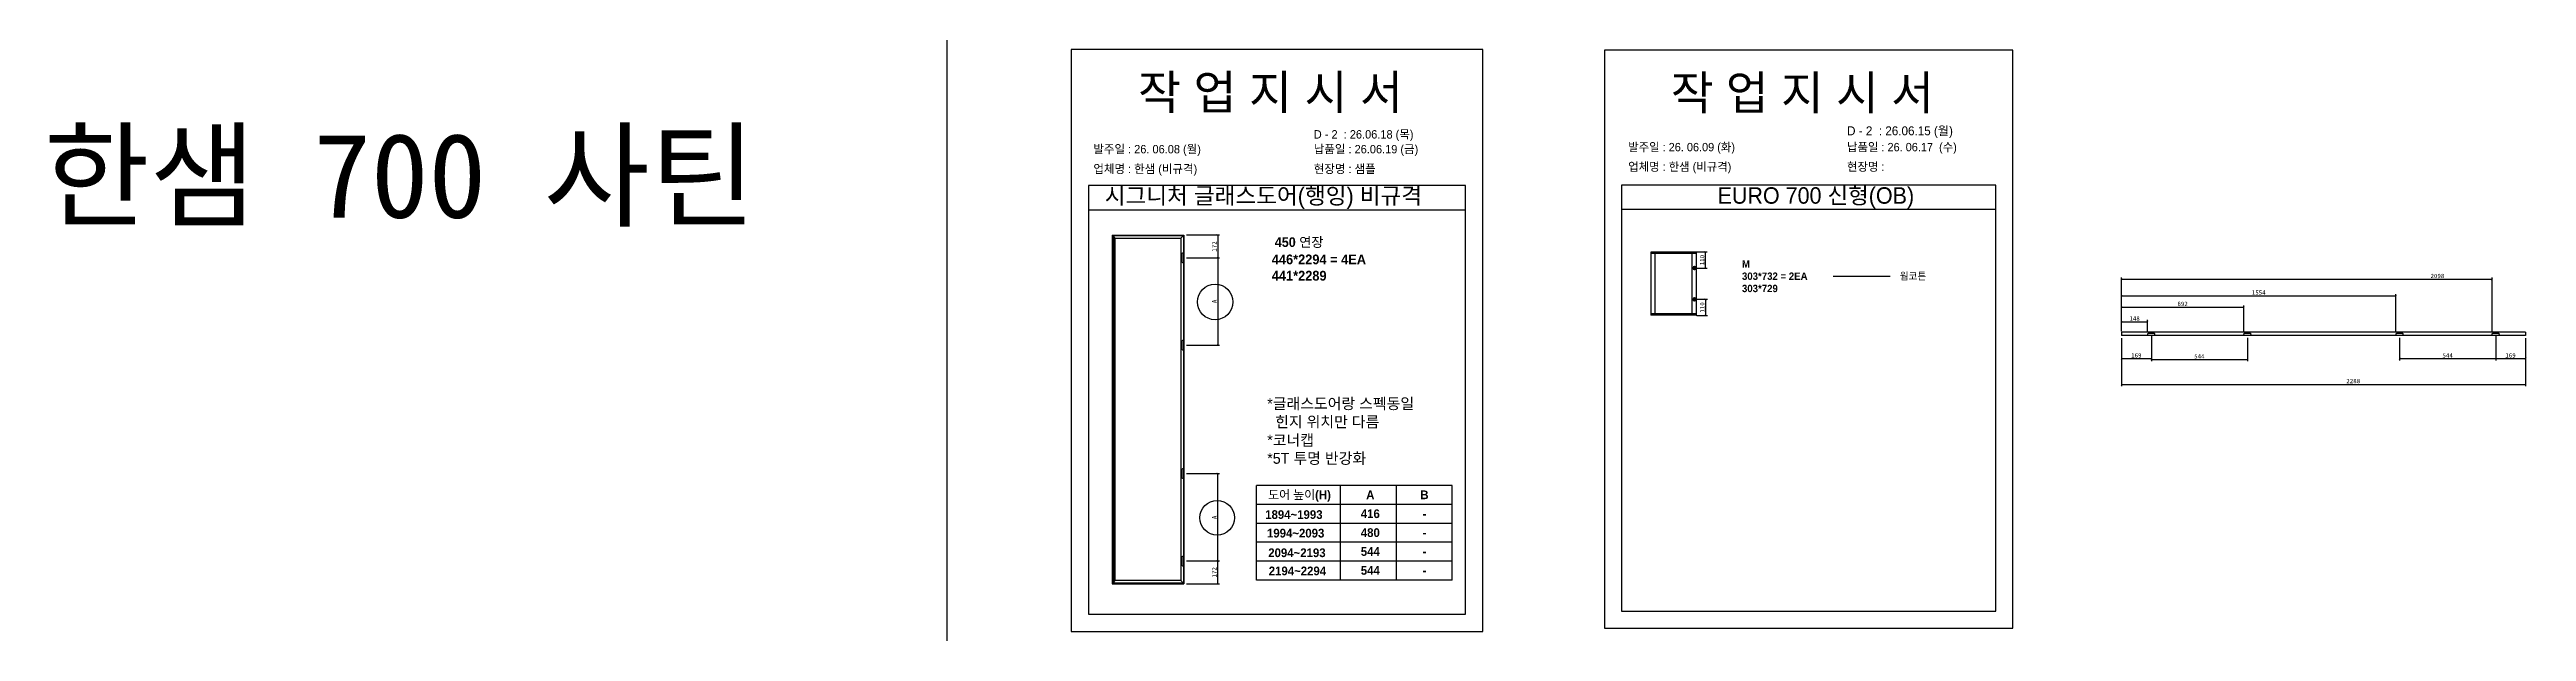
# Model space of a CAD drawing. Header units: millimetres. Extents: x -44117 to 256353, y -2095463 to 65325.
# Drawn here: x 105217 to 119243, y -1000488 to -997193 of the extents above; entities that cross this region are included whole.
import ezdxf
from ezdxf.enums import TextEntityAlignment as Align

# ---------------------------------------------------------------- set-up
doc = ezdxf.new("R2010")
doc.units = ezdxf.units.MM
doc.header["$LTSCALE"] = 10
doc.layers.add('Layer1', color=7, linetype='Continuous', lineweight=70)
doc.layers.add('TEXT', color=3, linetype='Continuous')
doc.styles.add('MtX_Gulim', font='')
doc.styles.add('MtX_굴림_1', font='')
doc.styles.get('MtX_Gulim').set_extended_font_data('Gulim', bold=True)
doc.styles.get('MtX_굴림_1').set_extended_font_data('굴림', bold=True)
doc.dimstyles.new('ISO-25', dxfattribs={"dimtxt": 2.5, "dimasz": 2.5, "dimexe": 1, "dimexo": 1, "dimtad": 1, "dimtxsty": 'Standard', "dimblk": 'ARCHTICK', "dimcen": 2.5, "dimadec": 0, "dimazin": 0, "dimtfac": 1, "dimtmove": 0, "dimatfit": 3, "dimfxl": 0, "dimarcsym": 0})

msp = doc.modelspace()

# ---------------------------------------------------------------- texts
at = {"linetype": 'Continuous', "style": 'MtX_Gulim'}
msp.add_text('450 연장', height=54.462097, dxfattribs=at).set_placement((112154.88597, -998310.75323))
at = {"style": 'MtX_굴림_1'}
for s, height, p in [('도어 높이(H)', 49.342521, (112295.30289, -999738.92548)), ('A', 49.34252, (112696.02266, -999738.92548)), ('B', 49.34252, (113002.78366, -999738.92548)), ('-', 49.34252, (113002.78366, -999845.9324)), ('-', 49.34252, (113002.78366, -999952.93931)), ('-', 49.34252, (113002.78366, -1000059.94623)), ('-', 49.34252, (113002.78366, -1000166.95314))]:
    msp.add_text(s, height=height, dxfattribs=at).set_placement(p, align=Align.CENTER)
at = {"color": 1, "style": 'MtX_굴림_1'}
for s, p in [('416', (112696.02266, -999845.9324)), ('480', (112696.02266, -999952.93931)), ('544', (112696.02266, -1000059.94623)), ('544', (112696.02266, -1000166.95314))]:
    msp.add_text(s, height=49.342521, dxfattribs=at).set_placement(p, align=Align.CENTER)
at = {"attachment_point": 1}
for s, width, gutter_width, heights, insert, char_height in [('{\\fGulim|b0|i0|c129|p50;작 업 지 시 서}', 4586.6509344, 17.33523, [-216.12941], (111380.84829, -997337.36404), 194.1545318), ('{\\fGulim|b0|i0|c129|p50;작 업 지 시 서}', 4553.9528048, 17.21164, [-214.58863], (114397.66492, -997340.71114), 192.7704086), ('{\\f굴림|b0|i0|c129|p50;한샘} 700 {\\f굴림|b0|i0|c129|p50;사틴}', 5072.1082947, 2395.6482, [-533.35869], (105182.75576, -997666.0604), 479.1296392), ('{\\f굴림|b0|i0|c129|p50;한샘} 700 {\\f굴림|b0|i0|c129|p50;사틴}', 5072.1082947, 2395.6482, [-533.35869], (105182.75576, -997666.0604), 479.1296392), ('{\\f굴림|b0|i0|c129|p50;한샘} 700 {\\f굴림|b0|i0|c129|p50;사틴}', 5072.1082947, 2395.6482, [-533.35869], (105182.75576, -997666.0604), 479.1296392), ('{\\f굴림|b0|i0|c129|p50;한샘} 700 {\\f굴림|b0|i0|c129|p50;사틴}', 5072.1082947, 2395.6482, [-533.35869], (105182.75576, -997666.0604), 479.1296392), ('{\\f굴림|b0|i0|c129|p50;한샘} 700 {\\f굴림|b0|i0|c129|p50;사틴}', 5072.1082947, 2395.6482, [-533.35869], (105182.75576, -997666.0604), 479.1296392), ('{\\fGulim|b0|i0|c129|p50;\\C1;D - 2  : 26.06.18 (목)}', 4586.6509344, 17.33523, [48.66377], (112375.9506, -997649.34402), 47.5678603), ('\\pt11;{\\fGulim|b0|i0|c129|p50;발주일 : 26. 06.08 (월)}', 4586.6509344, 17.33523, [47.85094], (111127.84486, -997733.19883), 47.5678603), ('{\\fGulim|b0|i0|c129|p50;납품일 : 26.06.19 (금)}', 4586.6509344, 17.33523, [48.66377], (112375.9506, -997733.19883), 47.5678603), ('{\\fGulim|b0|i0|c129|p50;업체명 : 한샘 (비규격)}', 4553.9528048, 17.21164, [49.72484], (114156.41364, -997832.79423), 47.2287501), ('\\pt11;{\\fGulim|b0|i0|c129|p50;발주일 : 26. 06.09 (화)}', 4553.9528048, 17.21164, [47.50981], (114156.41364, -997721.7362), 47.2287501), ('{\\fGulim|b0|i0|c129|p50;현장명 :  }', 4553.9528048, 17.21164, [52.69999], (115395.62166, -997832.79423), 47.2287501), ('{\\fGulim|b0|i0|c129|p50;납품일 : 26. 06.17  (수)}', 4553.9528048, 17.21164, [48.31684], (115395.62166, -997721.7362), 47.2287501), ('{\\fGulim|b0|i0|c129|p50;업체명 : 한샘 (비규격)}', 4586.6509344, 17.33523, [50.08187], (111127.84486, -997845.05428), 47.5678603), ('{\\fGulim|b0|i0|c129|p50;시그니처 글래스도어\\C1;(행잉)\\C256; 비규격}', 2214.8470045, 8.371, [-117.97431], (111192.2218, -997973.6215), 93.7552452), ('{\\fGulim|b0|i0|c129|p50;현장명 : 샘플}', 4586.6509344, 17.33523, [-53.07838], (112375.9506, -997845.05428), 47.5678603), ('{\\fGulim|b0|i0|c129|p50;EURO 700 신형(OB)}', 2199.0574109, 8.31133, [-117.13327], (114662.37067, -997972.72804), 93.0868662), ('{\\f굴림|b1|i0|c129|p50;446*2294 = 4EA\\P\\C1;441*2289}', 16742.7660593, 215.32681, [-149.3372], (112138.14365, -998353.51837), 55.36975), ('{\\f굴림|b1|i0|c129|p50;M\\P303*732 = 2EA\\P\\C1;303*729}', 12604.7778903, 162.10861, [-181.90351], (114800.62642, -998385.9403), 41.6850715), ('{\\f굴림|b1|i0|c129|p50;웜코튼}', 12072.7918459, 155.2668, [-43.09446], (115693.99648, -998455.91124), 39.9257485), ('{\\fGulim|b0|i0|c129|p50;*글래스도어랑 스펙동일\\P  힌지 위치만 다름\\P*코너캡\\P*5T 투명 반강화}', 1464.2001264, 5.53394, [-387.56133], (112112.22253, -999166.70357), 61.9801014)]:
    msp.add_mtext_dynamic_manual_height_columns(s, width=width, gutter_width=gutter_width, heights=heights, dxfattribs=dict(at, insert=insert, char_height=char_height))
at = {"color": 1, "insert": (115395.88749, -997627.85204), "char_height": 50.4900421, "attachment_point": 1}
msp.add_mtext_dynamic_manual_height_columns('{\\fGulim|b0|i0|c129|p50;D - 2  : 26.06.15 (월)}', width=4868.417403, gutter_width=18.40016, heights=[51.65327], dxfattribs=at)
at = {"layer": 'TEXT', "color": 1, "linetype": 'Continuous', "style": 'MtX_굴림_1'}
for s, p in [('1894~1993', (112100.89283, -999850.77958)), ('1994~2093', (112110.92373, -999955.94116)), ('2094~2193', (112118.12007, -1000067.03328)), ('2194~2294', (112120.9583, -1000169.88968))]:
    msp.add_text(s, height=49.327186, dxfattribs=at).set_placement(p)

# ---------------------------------------------------------------- blocks, each defined once
blk = doc.blocks.new('_ArchTick')
at = {"color": 0, "linetype": 'ByBlock', "const_width": 0.15}
blk.add_lwpolyline([(-0.5, -0.5), (0.5, 0.5)], dxfattribs=at)
blk = doc.blocks.new('*D6802')
at = {"color": 0, "lineweight": -2}
for p, q in [((111656, -998372), (111842, -998372)), ((111832, -998372), (111832, -998867)), ((111656, -998867), (111842, -998867))]:
    blk.add_line(p, q, dxfattribs=at)
at = {"layer": 'Defpoints', "color": 0}
for p in [(111641, -998372), (111641, -998867), (111832, -998867)]:
    blk.add_point(p, dxfattribs=at)
at = {"color": 0, "lineweight": -2, "xscale": 10, "yscale": 10, "zscale": 10}
for p, rotation in [((111832, -998372), 90), ((111832, -998867), 270)]:
    blk.add_blockref('_ArchTick', p, dxfattribs=dict(at, rotation=rotation))
at = {"color": 0, "insert": (111813, -998619), "char_height": 25, "attachment_point": 5, "rotation": 90}
blk.add_mtext('A', dxfattribs=at)
blk = doc.blocks.new('*D6803')
at = {"color": 0, "lineweight": -2}
for p, q in [((111656, -998243), (111842, -998243)), ((111832, -998243), (111832, -998372)), ((111656, -998372), (111842, -998372))]:
    blk.add_line(p, q, dxfattribs=at)
at = {"layer": 'Defpoints', "color": 0}
for p in [(111641, -998243), (111641, -998372), (111832, -998372)]:
    blk.add_point(p, dxfattribs=at)
at = {"color": 0, "lineweight": -2, "xscale": 10, "yscale": 10, "zscale": 10}
for p, rotation in [((111832, -998243), 90), ((111832, -998372), 270)]:
    blk.add_blockref('_ArchTick', p, dxfattribs=dict(at, rotation=rotation))
at = {"color": 0, "insert": (111813, -998308), "char_height": 25, "attachment_point": 5, "rotation": 90}
blk.add_mtext('172', dxfattribs=at)
blk = doc.blocks.new('*D6804')
at = {"color": 0, "lineweight": -2}
for p, q in [((111656, -999594), (111842, -999594)), ((111832, -1000089), (111832, -999594)), ((111656, -1000089), (111842, -1000089))]:
    blk.add_line(p, q, dxfattribs=at)
at = {"layer": 'Defpoints', "color": 0}
for p in [(111641, -999594), (111832, -999594), (111641, -1000089)]:
    blk.add_point(p, dxfattribs=at)
at = {"color": 0, "lineweight": -2, "xscale": 10, "yscale": 10, "zscale": 10}
for p, rotation in [((111832, -999594), 90), ((111832, -1000089), 270)]:
    blk.add_blockref('_ArchTick', p, dxfattribs=dict(at, rotation=rotation))
at = {"color": 0, "insert": (111813, -999842), "char_height": 25, "attachment_point": 5, "rotation": 90}
blk.add_mtext('A', dxfattribs=at)
blk = doc.blocks.new('*D6805')
at = {"color": 0, "lineweight": -2}
for p, q in [((111656, -1000089), (111842, -1000089)), ((111656, -1000218), (111842, -1000218)), ((111832, -1000218), (111832, -1000089))]:
    blk.add_line(p, q, dxfattribs=at)
at = {"layer": 'Defpoints', "color": 0}
for p in [(111641, -1000089), (111641, -1000218), (111832, -1000089)]:
    blk.add_point(p, dxfattribs=at)
at = {"color": 0, "lineweight": -2, "xscale": 10, "yscale": 10, "zscale": 10}
for p, rotation in [((111832, -1000089), 90), ((111832, -1000218), 270)]:
    blk.add_blockref('_ArchTick', p, dxfattribs=dict(at, rotation=rotation))
at = {"color": 0, "insert": (111813, -1000153), "char_height": 25, "attachment_point": 5, "rotation": 90}
blk.add_mtext('172', dxfattribs=at)
blk = doc.blocks.new('*D6806')
at = {"color": 0, "lineweight": -2}
for p, q in [((114546, -998339), (114604, -998339)), ((114594, -998430), (114594, -998339)), ((114546, -998430), (114604, -998430))]:
    blk.add_line(p, q, dxfattribs=at)
at = {"layer": 'Defpoints', "color": 0}
for p in [(114531, -998339), (114594, -998339), (114531, -998430)]:
    blk.add_point(p, dxfattribs=at)
at = {"color": 0, "lineweight": -2, "xscale": 10, "yscale": 10, "zscale": 10}
for p, rotation in [((114594, -998339), 90), ((114594, -998430), 270)]:
    blk.add_blockref('_ArchTick', p, dxfattribs=dict(at, rotation=rotation))
at = {"color": 0, "insert": (114575, -998385), "char_height": 25, "attachment_point": 5, "rotation": 90}
blk.add_mtext('110', dxfattribs=at)
blk = doc.blocks.new('*D6807')
at = {"color": 0, "lineweight": -2}
for p, q in [((114546, -998607), (114605, -998607)), ((114595, -998607), (114595, -998698)), ((114546, -998698), (114605, -998698))]:
    blk.add_line(p, q, dxfattribs=at)
at = {"layer": 'Defpoints', "color": 0}
for p in [(114531, -998607), (114531, -998698), (114595, -998698)]:
    blk.add_point(p, dxfattribs=at)
at = {"color": 0, "lineweight": -2, "xscale": 10, "yscale": 10, "zscale": 10}
for p, rotation in [((114595, -998607), 90), ((114595, -998698), 270)]:
    blk.add_blockref('_ArchTick', p, dxfattribs=dict(at, rotation=rotation))
at = {"color": 0, "insert": (114576, -998653), "char_height": 25, "attachment_point": 5, "rotation": 90}
blk.add_mtext('110', dxfattribs=at)
blk = doc.blocks.new('*D6808')
at = {"color": 0, "lineweight": -2}
for p, q in [((116950, -998827), (116950, -999099)), ((119238, -998827), (119238, -999099)), ((116950, -999089), (119238, -999089))]:
    blk.add_line(p, q, dxfattribs=at)
at = {"layer": 'Defpoints', "color": 0}
for p in [(116950, -998812), (119238, -998812), (119238, -999089)]:
    blk.add_point(p, dxfattribs=at)
at = {"color": 0, "lineweight": -2, "xscale": 10, "yscale": 10, "zscale": 10, "rotation": 180}
blk.add_blockref('_ArchTick', (116950, -999089), dxfattribs=at)
at = {"color": 0, "lineweight": -2, "xscale": 10, "yscale": 10, "zscale": 10}
blk.add_blockref('_ArchTick', (119238, -999089), dxfattribs=at)
at = {"color": 0, "insert": (118262, -999070), "char_height": 25, "attachment_point": 5}
blk.add_mtext('2288', dxfattribs=at)
blk = doc.blocks.new('*D6809')
at = {"color": 0, "lineweight": -2}
for p, q in [((117119, -998815), (117119, -998953)), ((116950, -998827), (116950, -998953)), ((116950, -998943), (117119, -998943))]:
    blk.add_line(p, q, dxfattribs=at)
at = {"layer": 'Defpoints', "color": 0}
for p in [(116950, -998812), (117119, -998800), (117119, -998943)]:
    blk.add_point(p, dxfattribs=at)
at = {"color": 0, "lineweight": -2, "xscale": 10, "yscale": 10, "zscale": 10, "rotation": 180}
blk.add_blockref('_ArchTick', (116950, -998943), dxfattribs=at)
at = {"color": 0, "lineweight": -2, "xscale": 10, "yscale": 10, "zscale": 10}
blk.add_blockref('_ArchTick', (117119, -998943), dxfattribs=at)
at = {"color": 0, "insert": (117034, -998925), "char_height": 25, "attachment_point": 5}
blk.add_mtext('169', dxfattribs=at)
blk = doc.blocks.new('*D6810')
at = {"color": 0, "lineweight": -2}
for p, q in [((119069, -998815), (119069, -998953)), ((119069, -998943), (119238, -998943)), ((119238, -998827), (119238, -998953))]:
    blk.add_line(p, q, dxfattribs=at)
at = {"layer": 'Defpoints', "color": 0}
for p in [(119069, -998800), (119238, -998812), (119238, -998943)]:
    blk.add_point(p, dxfattribs=at)
at = {"color": 0, "lineweight": -2, "xscale": 10, "yscale": 10, "zscale": 10, "rotation": 180}
blk.add_blockref('_ArchTick', (119069, -998943), dxfattribs=at)
at = {"color": 0, "lineweight": -2, "xscale": 10, "yscale": 10, "zscale": 10}
blk.add_blockref('_ArchTick', (119238, -998943), dxfattribs=at)
at = {"color": 0, "insert": (119153, -998925), "char_height": 25, "attachment_point": 5}
blk.add_mtext('169', dxfattribs=at)
blk = doc.blocks.new('*D6811')
at = {"color": 0, "lineweight": -2}
for p, q in [((116950, -998779), (116950, -998724)), ((116950, -998734), (117098, -998734)), ((117098, -998790), (117098, -998724))]:
    blk.add_line(p, q, dxfattribs=at)
at = {"layer": 'Defpoints', "color": 0}
for p in [(116950, -998794), (117098, -998734), (117098, -998805)]:
    blk.add_point(p, dxfattribs=at)
at = {"color": 0, "lineweight": -2, "xscale": 10, "yscale": 10, "zscale": 10, "rotation": 180}
blk.add_blockref('_ArchTick', (116950, -998734), dxfattribs=at)
at = {"color": 0, "lineweight": -2, "xscale": 10, "yscale": 10, "zscale": 10}
blk.add_blockref('_ArchTick', (117098, -998734), dxfattribs=at)
at = {"color": 0, "insert": (117024, -998716), "char_height": 25, "attachment_point": 5}
blk.add_mtext('148', dxfattribs=at)
blk = doc.blocks.new('*D6812')
at = {"color": 0, "lineweight": -2}
for p, q in [((116950, -998787), (116950, -998484)), ((116950, -998494), (119048, -998494)), ((119048, -998790), (119048, -998484))]:
    blk.add_line(p, q, dxfattribs=at)
at = {"layer": 'Defpoints', "color": 0}
for p in [(119048, -998494), (116950, -998802), (119048, -998805)]:
    blk.add_point(p, dxfattribs=at)
at = {"color": 0, "lineweight": -2, "xscale": 10, "yscale": 10, "zscale": 10, "rotation": 180}
blk.add_blockref('_ArchTick', (116950, -998494), dxfattribs=at)
at = {"color": 0, "lineweight": -2, "xscale": 10, "yscale": 10, "zscale": 10}
blk.add_blockref('_ArchTick', (119048, -998494), dxfattribs=at)
at = {"color": 0, "insert": (118739, -998475), "char_height": 25, "attachment_point": 5}
blk.add_mtext('2098', dxfattribs=at)
blk = doc.blocks.new('*D6813')
at = {"color": 0, "lineweight": -2}
for p, q in [((116950, -998787), (116950, -998642)), ((116950, -998652), (117642, -998652)), ((117642, -998790), (117642, -998642))]:
    blk.add_line(p, q, dxfattribs=at)
at = {"layer": 'Defpoints', "color": 0}
for p in [(117642, -998652), (116950, -998802), (117642, -998805)]:
    blk.add_point(p, dxfattribs=at)
at = {"color": 0, "lineweight": -2, "xscale": 10, "yscale": 10, "zscale": 10, "rotation": 180}
blk.add_blockref('_ArchTick', (116950, -998652), dxfattribs=at)
at = {"color": 0, "lineweight": -2, "xscale": 10, "yscale": 10, "zscale": 10}
blk.add_blockref('_ArchTick', (117642, -998652), dxfattribs=at)
at = {"color": 0, "insert": (117296, -998633), "char_height": 25, "attachment_point": 5}
blk.add_mtext('692', dxfattribs=at)
blk = doc.blocks.new('*D6814')
at = {"color": 0, "lineweight": -2}
for p, q in [((116950, -998787), (116950, -998578)), ((116950, -998588), (118504, -998588)), ((118504, -998790), (118504, -998578))]:
    blk.add_line(p, q, dxfattribs=at)
at = {"layer": 'Defpoints', "color": 0}
for p in [(118504, -998588), (116950, -998802), (118504, -998805)]:
    blk.add_point(p, dxfattribs=at)
at = {"color": 0, "lineweight": -2, "xscale": 10, "yscale": 10, "zscale": 10, "rotation": 180}
blk.add_blockref('_ArchTick', (116950, -998588), dxfattribs=at)
at = {"color": 0, "lineweight": -2, "xscale": 10, "yscale": 10, "zscale": 10}
blk.add_blockref('_ArchTick', (118504, -998588), dxfattribs=at)
at = {"color": 0, "insert": (117727, -998569), "char_height": 25, "attachment_point": 5}
blk.add_mtext('1554', dxfattribs=at)
blk = doc.blocks.new('*D6815')
at = {"color": 0, "lineweight": -2}
for p, q in [((117119, -998825), (117119, -998958)), ((117119, -998948), (117663, -998948)), ((117663, -998825), (117663, -998958))]:
    blk.add_line(p, q, dxfattribs=at)
at = {"layer": 'Defpoints', "color": 0}
for p in [(117119, -998810), (117663, -998810), (117663, -998948)]:
    blk.add_point(p, dxfattribs=at)
at = {"color": 0, "lineweight": -2, "xscale": 10, "yscale": 10, "zscale": 10, "rotation": 180}
blk.add_blockref('_ArchTick', (117119, -998948), dxfattribs=at)
at = {"color": 0, "lineweight": -2, "xscale": 10, "yscale": 10, "zscale": 10}
blk.add_blockref('_ArchTick', (117663, -998948), dxfattribs=at)
at = {"color": 0, "insert": (117391, -998930), "char_height": 25, "attachment_point": 5}
blk.add_mtext('544', dxfattribs=at)
blk = doc.blocks.new('*D6816')
at = {"color": 0, "lineweight": -2}
for p, q in [((118525, -998825), (118525, -998953)), ((118525, -998943), (119069, -998943)), ((119069, -998825), (119069, -998953))]:
    blk.add_line(p, q, dxfattribs=at)
at = {"layer": 'Defpoints', "color": 0}
for p in [(118525, -998810), (119069, -998810), (119069, -998943)]:
    blk.add_point(p, dxfattribs=at)
at = {"color": 0, "lineweight": -2, "xscale": 10, "yscale": 10, "zscale": 10, "rotation": 180}
blk.add_blockref('_ArchTick', (118525, -998943), dxfattribs=at)
at = {"color": 0, "lineweight": -2, "xscale": 10, "yscale": 10, "zscale": 10}
blk.add_blockref('_ArchTick', (119069, -998943), dxfattribs=at)
at = {"color": 0, "insert": (118797, -998925), "char_height": 25, "attachment_point": 5}
blk.add_mtext('544', dxfattribs=at)

# ---------------------------------------------------------------- dimensions: what is measured, and where the dimension line sits
for base, p1, p2, text, override, picture, middle in [((111832.15831, -998371.68761), (111640.58509, -998243.41461), (111640.58509, -998371.68761), '172', {"dimscale": 10, "dimasz": 1, "dimexo": 1.5}, '*D6803', (111813.40831, -998307.55111)), ((111832.15831, -998866.58485), (111640.58509, -998371.68761), (111640.58509, -998866.58485), 'A', {"dimscale": 10, "dimasz": 1, "dimexo": 1.5, "dimtxsty": 'Standard'}, '*D6802', (111813.40831, -998619.13623)), ((114593.78622, -998339.41373), (114531.36575, -998430.44843), (114531.36575, -998339.41373), '110', {"dimscale": 10, "dimasz": 1, "dimexo": 1.5, "dimtxsty": 'Standard'}, '*D6806', (114575.03622, -998384.93108)), ((114594.78459, -998697.9122), (114531.36575, -998607.44718), (114531.36575, -998697.9122), '110', {"dimscale": 10, "dimasz": 1, "dimexo": 1.5, "dimtxsty": 'Standard'}, '*D6807', (114576.03459, -998652.67969)), ((111832.15831, -999594.37491), (111640.58509, -1000089.27215), (111640.58509, -999594.37491), 'A', {"dimscale": 10, "dimasz": 1, "dimexo": 1.5, "dimtxsty": 'Standard'}, '*D6804', (111813.40831, -999841.82353)), ((111832.15831, -1000089.27215), (111640.58509, -1000217.54515), (111640.58509, -1000089.27215), '172', {"dimscale": 10, "dimasz": 1, "dimexo": 1.5}, '*D6805', (111813.40831, -1000153.40865))]:
    dim = msp.add_linear_dim(base=base, p1=p1, p2=p2, angle=90, text=text, dimstyle='ISO-25', override=override)
    dim.commit()
    dim.dimension.update_dxf_attribs({"geometry": picture, "text_midpoint": middle})
for base, p1, p2, override, picture, middle in [((119047.59023, -998494.09374), (116949.59003, -998802.20624), (119047.59023, -998805.30624), {"dimscale": 10, "dimasz": 1, "dimexo": 1.5}, '*D6812', (118738.59013, -998494.09374)), ((119237.59482, -999088.82926), (116949.59003, -998811.70624), (119237.59482, -998811.70624), {"dimscale": 10, "dimasz": 1, "dimexo": 1.5, "dimtxsty": 'Standard'}, '*D6808', (118261.59243, -999088.82926))]:
    dim = msp.add_linear_dim(base=base, p1=p1, p2=p2, dimstyle='ISO-25', override=override)
    dim.commit()
    dim.dimension.update_dxf_attribs({"geometry": picture, "text_midpoint": middle, "dimtype": 160})
for base, p1, p2, picture, middle in [((118503.59025, -998587.68849), (116949.59003, -998802.20624), (118503.59025, -998805.29477), '*D6814', (117726.59014, -998568.93849)), ((117641.59023, -998652.03073), (116949.59003, -998802.20624), (117641.59023, -998805.30624), '*D6813', (117295.59013, -998633.28073)), ((117097.59023, -998734.37353), (116949.59003, -998794.10624), (117097.59023, -998805.30624), '*D6811', (117023.59013, -998715.62353)), ((117118.59023, -998943.29583), (116949.59003, -998811.70624), (117118.59023, -998800.30624), '*D6809', (117034.09013, -998924.54583)), ((117662.59023, -998948.29583), (117118.59023, -998810.30624), (117662.59023, -998810.30624), '*D6815', (117390.59023, -998929.54583)), ((119068.59023, -998943.29583), (118524.59023, -998810.30624), (119068.59023, -998810.30624), '*D6816', (118796.59023, -998924.54583)), ((119237.59482, -998943.29583), (119068.59023, -998800.30624), (119237.59482, -998811.70624), '*D6810', (119153.09253, -998924.54583))]:
    dim = msp.add_linear_dim(base=base, p1=p1, p2=p2, dimstyle='ISO-25', override={"dimscale": 10, "dimasz": 1, "dimexo": 1.5})
    dim.commit()
    dim.dimension.update_dxf_attribs({"geometry": picture, "text_midpoint": middle})

# ---------------------------------------------------------------- linework, layer by layer
for p, q in [((113235.29227, -997962.82899), (111099.59242, -997962.82899)), ((116238.88861, -997961.71717), (114118.41412, -997961.71717)), ((113235.29227, -998101.5108), (111099.59242, -998101.5108)), ((116238.88861, -998099.41032), (114118.41412, -998099.41032)), ((111234.84213, -998243.41461), (111234.84213, -1000217.54515)), ((111234.84213, -998243.41461), (111640.58509, -998243.41461)), ((111234.84213, -998243.41461), (111252.12714, -998260.69963)), ((111234.84213, -998243.41461), (111243.02977, -998243.41461)), ((111243.02977, -998243.41461), (111243.02977, -1000217.54515)), ((111623.30007, -998260.69963), (111640.58509, -998243.41461)), ((111640.58509, -998243.41461), (111640.58509, -1000217.54515)), ((114284.39837, -998339.67127), (114284.39837, -998697.65465)), ((114542.50459, -998340.13485), (114284.39837, -998340.13485)), ((114542.50459, -998347.13999), (114284.39837, -998347.13999)), ((114542.24704, -998339.41373), (114284.65591, -998339.41373)), ((114307.31961, -998346.62491), (114307.31961, -998690.18594)), ((114519.32581, -998690.18594), (114519.32581, -998347.13999)), ((114541.21688, -998347.13999), (114541.21688, -998339.41373)), ((114542.50459, -998697.65465), (114542.50459, -998339.67127)), ((114542.50459, -998690.18594), (114284.39837, -998690.18594)), ((114542.50459, -998697.19108), (114284.39837, -998697.19108)), ((114542.24704, -998697.9122), (114284.65591, -998697.9122)), ((114285.68608, -998697.9122), (114285.68608, -998690.18594)), ((114541.21688, -998690.18594), (114541.21688, -998697.9122)), ((116949.59003, -998792.70624), (116949.59003, -998811.70624)), ((119237.59482, -998792.70624), (119237.59482, -998811.70624)), ((112050.70361, -1000197.21199), (112050.70361, -999662.17742)), ((113160.03382, -999662.17742), (112050.70361, -999662.17742)), ((113160.03382, -999769.18433), (112050.70361, -999769.18433)), ((112527.19909, -1000197.21199), (112527.19909, -999662.17742)), ((112843.61645, -1000197.21199), (112843.61645, -999662.17742)), ((113160.03382, -1000197.21199), (113160.03382, -999662.17742)), ((113160.03382, -999876.19125), (112050.70361, -999876.19125)), ((113160.03382, -999983.19816), (112050.70361, -999983.19816)), ((111252.12714, -1000200.26014), (111234.84213, -1000217.54515)), ((111234.84213, -1000217.54515), (111640.58509, -1000217.54515)), ((111623.30007, -1000200.26014), (111640.58509, -1000217.54515)), ((113160.03382, -1000090.20508), (112050.70361, -1000090.20508)), ((113160.03382, -1000197.21199), (112050.70361, -1000197.21199))]:
    msp.add_line(p, q)
at = {"linetype": 'Continuous'}
for p, q in [((111252.12714, -1000200.26014), (111252.12714, -998260.69963)), ((111252.12714, -998260.69963), (111623.30007, -998260.69963)), ((111623.30007, -998260.69963), (111623.30007, -1000200.26014)), ((119237.59482, -998792.70624), (116949.59003, -998792.70624)), ((119237.59482, -998794.10624), (116949.59003, -998794.10624)), ((119237.59482, -998811.70624), (116949.59003, -998811.70624)), ((111623.30007, -1000200.26014), (111252.12714, -1000200.26014))]:
    msp.add_line(p, q, dxfattribs=at)
at = {"color": 1}
for p in [(110300.49669, 21924.9366), (110300.49669, 14161.07811), (110300.49669, 18584.38997), (110300.49669, 10820.53148), (110300.49669, 18627.87121), (110300.49669, 10864.01272), (110300.49669, 15287.32457), (110300.49669, 7523.46608), (110300.49669, 3746.75115), (110300.49669, 21924.9366), (110300.49669, 14161.07811), (110300.49669, 18584.38997), (110300.49669, 10820.53148), (110300.49669, 18627.87121), (110300.49669, 10864.01272), (110300.49669, 15287.32457), (110300.49669, 7523.46608), (110300.49669, 3746.75115), (110300.49669, 21924.9366), (110300.49669, 14161.07811), (110300.49669, 18584.38997), (110300.49669, 10820.53148), (110300.49669, 18627.87121), (110300.49669, 10864.01272), (110300.49669, 15287.32457), (110300.49669, 7523.46608), (110300.49669, 3746.75115), (110300.49669, 21924.9366), (110300.49669, 14161.07811), (110300.49669, 18584.38997), (110300.49669, 10820.53148), (110300.49669, 18627.87121), (110300.49669, 10864.01272), (110300.49669, 15287.32457), (110300.49669, 7523.46608), (110300.49669, 3746.75115), (110300.49669, 21924.9366), (110300.49669, 14161.07811), (110300.49669, 18584.38997), (110300.49669, 10820.53148), (110300.49669, 18627.87121), (110300.49669, 10864.01272), (110300.49669, 15287.32457), (110300.49669, 7523.46608), (110300.49669, 3746.75115), (110300.49669, 21924.9366), (110300.49669, 14161.07811), (110300.49669, 18584.38997), (110300.49669, 10820.53148), (110300.49669, 18627.87121), (110300.49669, 10864.01272), (110300.49669, 15287.32457), (110300.49669, 7523.46608), (110300.49669, 3746.75115), (110300.49669, 21924.9366), (110300.49669, 14161.07811), (110300.49669, 18584.38997), (110300.49669, 10820.53148), (110300.49669, 18627.87121), (110300.49669, 10864.01272), (110300.49669, 15287.32457), (110300.49669, 7523.46608), (110300.49669, 3746.75115), (110300.49669, 21924.9366), (110300.49669, 14161.07811), (110300.49669, 18584.38997), (110300.49669, 10820.53148), (110300.49669, 18627.87121), (110300.49669, 10864.01272), (110300.49669, 15287.32457), (110300.49669, 7523.46608), (110300.49669, 3746.75115), (110300.49669, 21924.9366), (110300.49669, 14161.07811), (110300.49669, 18584.38997), (110300.49669, 10820.53148), (110300.49669, 18627.87121), (110300.49669, 10864.01272), (110300.49669, 15287.32457), (110300.49669, 7523.46608), (110300.49669, 3746.75115), (110300.49669, 21924.9366), (110300.49669, 14161.07811), (110300.49669, 18584.38997), (110300.49669, 10820.53148), (110300.49669, 18627.87121), (110300.49669, 10864.01272), (110300.49669, 15287.32457), (110300.49669, 7523.46608), (110300.49669, 3746.75115), (110300.49669, 12702.87182), (110300.49669, 4939.01333), (110300.49669, 9362.32519), (110300.49669, 1598.4667), (110300.49669, 9405.80642), (110300.49669, 1641.94794), (110300.49669, 6065.25979), (110300.49669, -1698.5987), (110300.49669, -5475.31363), (110300.49669, 12702.87182), (110300.49669, 4939.01333), (110300.49669, 9362.32519), (110300.49669, 1598.4667), (110300.49669, 9405.80642), (110300.49669, 1641.94794), (110300.49669, 6065.25979), (110300.49669, -1698.5987), (110300.49669, -5475.31363), (110300.49669, 12702.87182), (110300.49669, 4939.01333), (110300.49669, 9362.32519), (110300.49669, 1598.4667), (110300.49669, 9405.80642), (110300.49669, 1641.94794), (110300.49669, 6065.25979), (110300.49669, -1698.5987), (110300.49669, -5475.31363), (110300.49669, 12702.87182), (110300.49669, 4939.01333), (110300.49669, 9362.32519), (110300.49669, 1598.4667), (110300.49669, 9405.80642), (110300.49669, 1641.94794), (110300.49669, 6065.25979), (110300.49669, -1698.5987), (110300.49669, -5475.31363), (110300.49669, 12702.87182), (110300.49669, 4939.01333), (110300.49669, 9362.32519), (110300.49669, 1598.4667), (110300.49669, 9405.80642), (110300.49669, 1641.94794), (110300.49669, 6065.25979), (110300.49669, -1698.5987), (110300.49669, -5475.31363)]:
    msp.add_xline(p, (0, 1), dxfattribs=at)
for points in [[(111002.51516, -1000487.98935), (113332.36954, -1000487.98935), (113332.36954, -997192.90958), (111002.51516, -997192.90958)], [(114022.02891, -1000468.87572), (116335.27381, -1000468.87572), (116335.27381, -997197.2865), (114022.02891, -997197.2865)], [(111237.57134, -998246.14382), (111637.85587, -998246.14382), (111637.85587, -1000214.81594), (111237.57134, -1000214.81594)]]:
    msp.add_lwpolyline(points, close=True)
for points in [[(111099.59242, -997962.82899), (111099.59242, -1000390.91208), (113235.29227, -1000390.91208), (113235.29227, -997962.82899)], [(114118.41412, -997961.71717), (114118.41412, -1000372.49051), (116238.88861, -1000372.49051), (116238.88861, -997961.71717)], [(115317.78072, -998475.96798), (115640.62436, -998475.96798)]]:
    msp.add_lwpolyline(points)
at = {"linetype": 'Continuous'}
for points in [[(111634.20238, -998398.495), (111634.20238, -998398.495, 0.4142135624), (111640.58509, -998392.11228), (111640.58509, -998351.26294, 0.4142135624), (111634.20238, -998344.88023), (111634.20238, -998344.88023, 0.4142135624), (111627.81967, -998351.26294), (111627.81967, -998392.11228, 0.4142135624)], [(111634.20238, -998893.39224), (111634.20238, -998893.39224, 0.4142135624), (111640.58509, -998887.00953), (111640.58509, -998846.16018, 0.4142135624), (111634.20238, -998839.77747), (111634.20238, -998839.77747, 0.4142135624), (111627.81967, -998846.16018), (111627.81967, -998887.00953, 0.4142135624)], [(111634.20238, -999621.1823), (111634.20238, -999621.1823, 0.4142135624), (111640.58509, -999614.79958), (111640.58509, -999573.95024, 0.4142135624), (111634.20238, -999567.56753), (111634.20238, -999567.56753, 0.4142135624), (111627.81967, -999573.95024), (111627.81967, -999614.79958, 0.4142135624)], [(111634.20238, -1000116.07954), (111634.20238, -1000116.07954, 0.4142135624), (111640.58509, -1000109.69683), (111640.58509, -1000068.84748, 0.4142135624), (111634.20238, -1000062.46477), (111634.20238, -1000062.46477, 0.4142135624), (111627.81967, -1000068.84748), (111627.81967, -1000109.69683, 0.4142135624)]]:
    msp.add_lwpolyline(points, format="xyb", close=True, dxfattribs=at)
at = {"color": 2, "linetype": 'Continuous'}
for points in [[(117097.59023, -998805.30624), (117097.59023, -998805.30624, 0.4142135624), (117102.59023, -998810.30624), (117134.59023, -998810.30624, 0.4142135624), (117139.59023, -998805.30624), (117139.59023, -998805.30624, 0.4142135624), (117134.59023, -998800.30624), (117102.59023, -998800.30624, 0.4142135624)], [(117641.59023, -998805.30624), (117641.59023, -998805.30624, 0.4142135624), (117646.59023, -998810.30624), (117678.59023, -998810.30624, 0.4142135624), (117683.59023, -998805.30624), (117683.59023, -998805.30624, 0.4142135624), (117678.59023, -998800.30624), (117646.59023, -998800.30624, 0.4142135624)], [(118503.59023, -998805.30624), (118503.59023, -998805.30624, 0.4142135624), (118508.59023, -998810.30624), (118540.59023, -998810.30624, 0.4142135624), (118545.59023, -998805.30624), (118545.59023, -998805.30624, 0.4142135624), (118540.59023, -998800.30624), (118508.59023, -998800.30624, 0.4142135624)], [(119047.59023, -998805.30624), (119047.59023, -998805.30624, 0.4142135624), (119052.59023, -998810.30624), (119084.59023, -998810.30624, 0.4142135624), (119089.59023, -998805.30624), (119089.59023, -998805.30624, 0.4142135624), (119084.59023, -998800.30624), (119052.59023, -998800.30624, 0.4142135624)]]:
    msp.add_lwpolyline(points, format="xyb", close=True, dxfattribs=at)
at = {"color": 1}
for centre, radius in [((111817.60747, -998622.11174), 100.68047), ((111828.79419, -999844.26079), 97.88379)]:
    msp.add_circle(centre, radius, dxfattribs=at)
for centre, start, end in [((114542.24704, -998339.67127), 0, 90), ((114284.65591, -998697.65466), 180, 270), ((114542.24704, -998697.65466), 270, 0)]:
    msp.add_arc(centre, 0.25754, start, end)
at = {"layer": 'Layer1'}
for p, q in [((114531.36575, -998420.95643), (114531.36575, -998439.94043)), ((114531.36575, -998616.93919), (114531.36575, -998597.95518))]:
    msp.add_line(p, q, dxfattribs=at)
for points in [[(114540.85776, -998430.44843), (114521.87375, -998430.44843)], [(114540.85776, -998607.44718), (114521.87375, -998607.44718)]]:
    msp.add_lwpolyline(points, close=True, dxfattribs=at)
for centre in [(114531.36575, -998430.44843), (114531.36575, -998607.44718)]:
    msp.add_circle(centre, 6.328, dxfattribs=at)

msp.set_redraw_order([(e.dxf.handle, doc.entitydb.next_handle()) for e in msp.query("TEXT MTEXT ATTDEF DIMENSION ARC_DIMENSION")])  # texts and dimensions are drawn at this point

doc.saveas('drawing.dxf')
